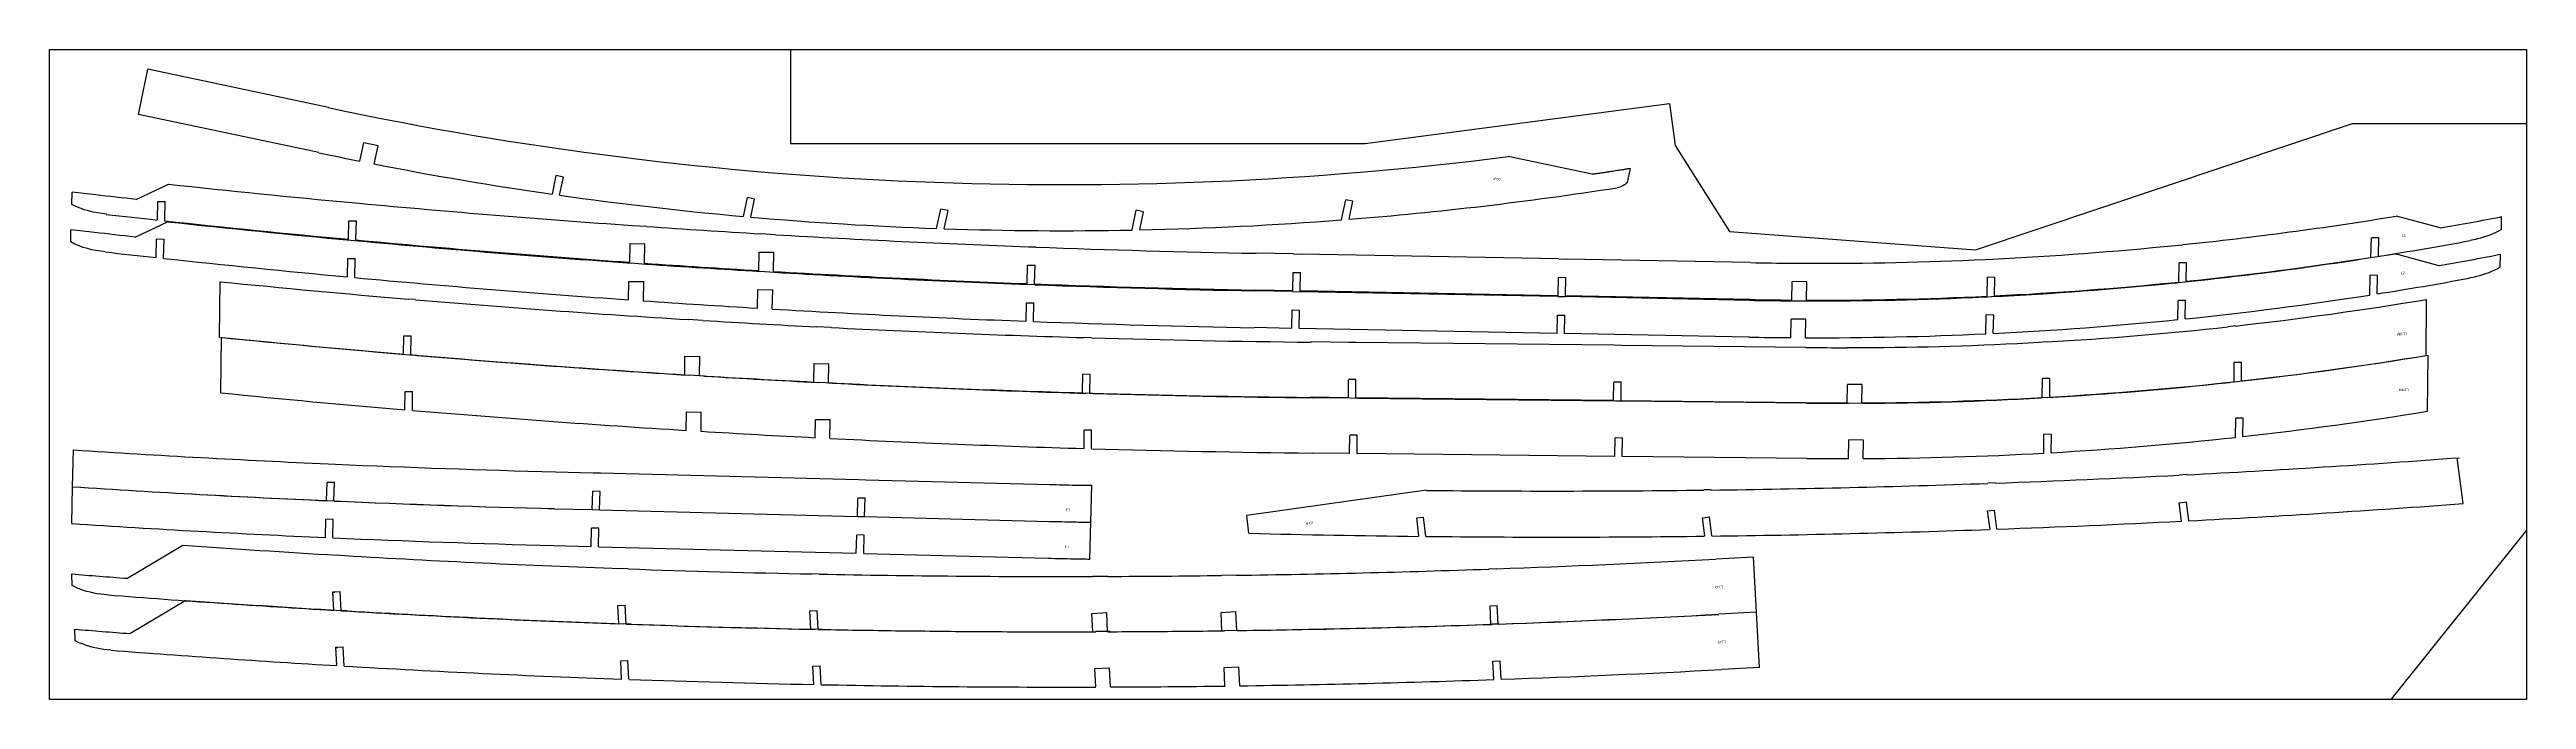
# Model space of a CAD drawing. Header units: millimetres. Extents: x -595 to -457, y 182 to 522.
# Drawn here: x -591.4 to -457, y 182.3 to 217.6 of the extents above; entities that cross this region are included whole.
import ezdxf

# ---------------------------------------------------------------- set-up
doc = ezdxf.new("R2010")
doc.units = ezdxf.units.MM
doc.header["$MEASUREMENT"] = 0
doc.layers.add('pic', color=7, linetype='Continuous')
doc.styles.get("Standard").update_dxf_attribs({"font": 'arial.ttf'})

msp = doc.modelspace()

# ---------------------------------------------------------------- linework, layer by layer
for p, q in [((-586.6, 214.1), (-586.08, 216.55)), ((-573.59, 212.39), (-574.37, 212.56)), ((-573.8, 211.41), (-573.59, 212.39)), ((-507.68, 210.85), (-512.24, 211.81)), ((-586.72, 209.49), (-584.96, 210.32)), ((-563.53, 210.7), (-563.92, 210.78)), ((-563.74, 209.72), (-563.53, 210.7)), ((-585.57, 208.38), (-585.55, 209.38)), ((-585.55, 209.38), (-585.15, 209.37)), ((-575.01, 209.32), (-574.61, 209.29)), ((-553.15, 209.51), (-553.54, 209.59)), ((-553.36, 208.53), (-553.15, 209.51)), ((-542.65, 208.88), (-543.04, 208.96)), ((-542.86, 207.9), (-542.65, 208.88)), ((-532.04, 208.81), (-532.43, 208.9)), ((-532.24, 207.83), (-532.04, 208.81)), ((-520.67, 209.39), (-521.06, 209.47)), ((-520.88, 208.41), (-520.67, 209.39)), ((-461.65, 207.94), (-464.03, 208.58)), ((-586.78, 207.44), (-585.02, 208.28)), ((-585.63, 206.34), (-585.61, 207.34)), ((-585.61, 207.34), (-585.21, 207.33)), ((-575.19, 207.33), (-575.17, 208.33)), ((-575.17, 208.33), (-574.77, 208.32)), ((-575.07, 207.28), (-574.67, 207.24)), ((-559.93, 206.09), (-559.91, 207.09)), ((-559.91, 207.09), (-559.11, 207.07)), ((-559.79, 208.08), (-559, 208.03)), ((-552.81, 207.63), (-552.02, 207.58)), ((-464.99, 207.4), (-465.39, 207.41)), ((-465.01, 206.4), (-464.99, 207.4)), ((-575.25, 205.29), (-575.23, 206.29)), ((-575.23, 206.29), (-574.83, 206.28)), ((-559.85, 206.04), (-559.06, 205.98)), ((-552.93, 205.63), (-552.91, 206.63)), ((-552.91, 206.63), (-552.11, 206.62)), ((-538.35, 204.92), (-538.33, 205.92)), ((-538.33, 205.92), (-537.93, 205.92)), ((-538.28, 206.92), (-537.88, 206.91)), ((-523.89, 206.53), (-523.49, 206.52)), ((-509.49, 206.26), (-509.09, 206.25)), ((-496.84, 206.03), (-496.05, 206.02)), ((-486.35, 206.23), (-485.95, 206.25)), ((-486.35, 206.23), (-486.35, 206.23)), ((-476.04, 206.99), (-475.64, 207.03)), ((-475.42, 206.04), (-475.82, 206.05)), ((-475.44, 205.04), (-475.42, 206.04)), ((-461.71, 205.89), (-464.09, 206.54)), ((-559.99, 204.04), (-559.97, 205.04)), ((-559.97, 205.04), (-559.17, 205.03)), ((-552.99, 203.59), (-552.97, 204.59)), ((-552.97, 204.59), (-552.17, 204.58)), ((-552.87, 205.59), (-552.08, 205.54)), ((-538.34, 204.88), (-537.94, 204.87)), ((-523.95, 204.49), (-523.55, 204.48)), ((-523.93, 204.53), (-523.91, 205.53)), ((-523.91, 205.53), (-523.51, 205.52)), ((-509.53, 204.26), (-509.51, 205.26)), ((-509.51, 205.26), (-509.11, 205.25)), ((-496.03, 205.02), (-496.83, 205.04)), ((-496.05, 204.02), (-496.03, 205.02)), ((-485.83, 205.25), (-486.23, 205.26)), ((-485.85, 204.25), (-485.83, 205.25)), ((-476.1, 204.95), (-475.7, 204.99)), ((-465.05, 205.36), (-465.45, 205.37)), ((-465.07, 204.36), (-465.05, 205.36)), ((-571.56, 204.05), (-571.96, 204.08)), ((-538.41, 202.88), (-538.39, 203.88)), ((-538.39, 203.88), (-537.99, 203.87)), ((-523.99, 202.49), (-523.97, 203.49)), ((-523.97, 203.49), (-523.57, 203.48)), ((-509.59, 202.21), (-509.57, 203.21)), ((-509.57, 203.21), (-509.17, 203.21)), ((-509.55, 204.21), (-509.15, 204.21)), ((-496.9, 203.98), (-496.11, 203.98)), ((-486.41, 204.19), (-486.01, 204.21)), ((-486.41, 204.19), (-486.41, 204.19)), ((-485.89, 203.21), (-486.29, 203.22)), ((-485.91, 202.21), (-485.89, 203.21)), ((-475.48, 204), (-475.88, 204.01)), ((-475.5, 203), (-475.48, 204)), ((-572.21, 201.09), (-572.2, 202.09)), ((-572.2, 202.09), (-571.8, 202.09)), ((-555.96, 202.92), (-556.75, 202.97)), ((-548.99, 202.54), (-549.78, 202.58)), ((-534.86, 201.98), (-535.26, 201.99)), ((-520.49, 201.72), (-520.89, 201.72)), ((-520.49, 201.72), (-520.49, 201.72)), ((-496.09, 202.98), (-496.89, 202.99)), ((-496.11, 201.98), (-496.09, 202.98)), ((-483.02, 201.76), (-483.41, 201.73)), ((-472.77, 202.62), (-473.16, 202.58)), ((-571.48, 201.02), (-571.88, 201.06)), ((-556.94, 199.98), (-556.93, 200.98)), ((-556.93, 200.98), (-556.13, 200.97)), ((-549.94, 199.58), (-549.92, 200.58)), ((-549.92, 200.58), (-549.12, 200.57)), ((-506.09, 201.56), (-506.49, 201.57)), ((-493.06, 201.44), (-493.85, 201.44)), ((-472.43, 200.64), (-472.83, 200.64)), ((-472.44, 199.64), (-472.43, 200.64)), ((-572.13, 198.07), (-572.12, 199.07)), ((-572.12, 199.07), (-571.72, 199.06)), ((-555.88, 199.9), (-556.68, 199.94)), ((-548.91, 199.51), (-549.71, 199.55)), ((-535.35, 199), (-535.34, 200)), ((-534.94, 199.99), (-535.34, 200)), ((-520.51, 199.72), (-520.91, 199.72)), ((-520.52, 198.72), (-520.51, 199.72)), ((-506.11, 199.56), (-506.51, 199.57)), ((-506.12, 198.56), (-506.11, 199.56)), ((-493.03, 199.44), (-493.83, 199.45)), ((-493.04, 198.44), (-493.03, 199.44)), ((-482.84, 199.76), (-483.24, 199.77)), ((-482.85, 198.76), (-482.84, 199.76)), ((-472.69, 199.59), (-473.09, 199.55)), ((-556.86, 196.95), (-556.85, 197.95)), ((-556.85, 197.95), (-556.05, 197.94)), ((-534.79, 198.95), (-535.18, 198.97)), ((-520.41, 198.69), (-520.81, 198.7)), ((-520.41, 198.69), (-520.41, 198.69)), ((-506.02, 198.53), (-506.42, 198.54)), ((-492.98, 198.42), (-493.77, 198.41)), ((-482.94, 198.73), (-483.34, 198.71)), ((-549.86, 196.55), (-549.85, 197.55)), ((-549.85, 197.55), (-549.05, 197.55)), ((-535.27, 195.97), (-535.26, 196.97)), ((-534.86, 196.96), (-535.26, 196.97)), ((-520.44, 196.69), (-520.84, 196.7)), ((-520.45, 195.69), (-520.44, 196.69)), ((-506.04, 196.53), (-506.44, 196.54)), ((-506.05, 195.53), (-506.04, 196.53)), ((-492.96, 196.42), (-493.76, 196.43)), ((-492.97, 195.42), (-492.96, 196.42)), ((-482.76, 196.73), (-483.16, 196.74)), ((-482.77, 195.73), (-482.76, 196.73)), ((-472.35, 197.61), (-472.75, 197.61)), ((-472.36, 196.61), (-472.35, 197.61)), ((-576.3, 195.14), (-575.9, 195.12)), ((-575.96, 194.12), (-576.36, 194.13)), ((-575.99, 193.12), (-575.96, 194.12)), ((-561.54, 193.64), (-561.94, 193.65)), ((-561.92, 194.65), (-561.52, 194.64)), ((-547.52, 194.28), (-547.12, 194.27)), ((-516.68, 193.7), (-526.44, 192.34)), ((-501.22, 193.72), (-501.63, 193.72)), ((-485.81, 194.1), (-486.21, 194.08)), ((-475.42, 194.55), (-475.82, 194.53)), ((-576.35, 193.14), (-575.95, 193.12)), ((-561.97, 192.65), (-561.57, 192.64)), ((-547.57, 192.28), (-547.18, 192.27)), ((-547.15, 193.27), (-547.55, 193.28)), ((-547.18, 192.27), (-547.15, 193.27)), ((-486.22, 192.58), (-485.85, 192.62)), ((-486.09, 191.58), (-486.22, 192.58)), ((-475.82, 193.02), (-475.42, 193.07)), ((-475.7, 192.03), (-475.82, 193.02)), ((-576.02, 192.12), (-576.42, 192.13)), ((-576.04, 191.12), (-576.02, 192.12)), ((-561.6, 191.64), (-562, 191.65)), ((-547.2, 191.27), (-547.6, 191.28)), ((-547.23, 190.27), (-547.2, 191.27)), ((-517.21, 192.2), (-516.84, 192.25)), ((-517.09, 191.21), (-517.21, 192.2)), ((-501.69, 192.21), (-501.32, 192.26)), ((-501.57, 191.22), (-501.69, 192.21)), ((-587.23, 188.92), (-584.19, 190.72)), ((-575.42, 190.15), (-575.82, 190.18)), ((-560.02, 189.43), (-560.42, 189.45)), ((-549.64, 189.15), (-550.04, 189.16)), ((-534, 189.02), (-534.8, 189.02)), ((-527.02, 189.09), (-527.81, 189.08)), ((-512.89, 189.44), (-513.29, 189.42)), ((-587.07, 185.93), (-584.03, 187.73)), ((-576.05, 188.18), (-575.65, 188.2)), ((-575.99, 187.18), (-576.05, 188.18)), ((-575.26, 187.16), (-575.66, 187.18)), ((-560.58, 187.45), (-560.18, 187.47)), ((-560.53, 186.45), (-560.58, 187.45)), ((-550.15, 187.16), (-549.75, 187.18)), ((-550.1, 186.16), (-550.15, 187.16)), ((-534.84, 187.02), (-534.04, 187.06)), ((-534.79, 186.02), (-534.84, 187.02)), ((-527.83, 187.07), (-527.03, 187.12)), ((-527.78, 186.08), (-527.83, 187.07)), ((-513.23, 187.42), (-512.84, 187.44)), ((-513.18, 186.42), (-513.23, 187.42)), ((-559.86, 186.44), (-560.26, 186.45)), ((-549.48, 186.15), (-549.88, 186.16)), ((-533.84, 186.03), (-534.64, 186.03)), ((-526.86, 186.09), (-527.66, 186.08)), ((-512.73, 186.44), (-513.13, 186.43)), ((-575.89, 185.19), (-575.49, 185.21)), ((-575.83, 184.19), (-575.89, 185.19)), ((-560.42, 184.45), (-560.03, 184.47)), ((-560.37, 183.45), (-560.42, 184.45)), ((-513.07, 184.43), (-512.68, 184.45)), ((-513.02, 183.43), (-513.07, 184.43)), ((-549.99, 184.16), (-549.59, 184.18)), ((-549.94, 183.16), (-549.99, 184.16)), ((-534.68, 184.02), (-533.89, 184.07)), ((-534.63, 183.03), (-534.68, 184.02)), ((-527.67, 184.08), (-526.87, 184.12)), ((-527.62, 183.08), (-527.67, 184.08))]:
    msp.add_line(p, q)
at = {"color": 7, "linetype": 'Continuous', "lineweight": 25}
for p, q in [((-576.29, 214.47), (-586.08, 216.55)), ((-576.81, 212.03), (-586.6, 214.1)), ((-574.58, 211.57), (-574.37, 212.56)), ((-505.77, 210.41), (-505.61, 211.16)), ((-505.61, 211.16), (-505.67, 211.15)), ((-590.21, 209.22), (-590.2, 209.88)), ((-564.13, 209.77), (-563.92, 210.78)), ((-585.17, 208.34), (-585.15, 209.37)), ((-553.76, 208.56), (-553.54, 209.59)), ((-543.27, 207.91), (-543.04, 208.96)), ((-532.65, 207.83), (-532.43, 208.9)), ((-521.29, 208.38), (-521.06, 209.47)), ((-458.33, 207.86), (-458.32, 208.55)), ((-590.27, 207.18), (-590.26, 207.84)), ((-585.23, 206.29), (-585.21, 207.33)), ((-574.79, 207.29), (-574.77, 208.32)), ((-559.13, 206.03), (-559.11, 207.07)), ((-465.41, 206.34), (-465.39, 207.41)), ((-574.85, 205.25), (-574.83, 206.28)), ((-552.13, 205.59), (-552.11, 206.62)), ((-537.95, 204.91), (-537.93, 205.92)), ((-523.89, 206.53), (-525.93, 206.57)), ((-509.49, 206.26), (-523.49, 206.52)), ((-499.09, 206.06), (-509.09, 206.25)), ((-475.84, 205), (-475.82, 206.05)), ((-458.39, 205.81), (-458.38, 206.51)), ((-582.2, 202.02), (-582.17, 205.03)), ((-559.19, 203.99), (-559.17, 205.03)), ((-552.19, 203.54), (-552.17, 204.58)), ((-523.95, 204.49), (-525.99, 204.53)), ((-523.93, 204.53), (-525.97, 204.57)), ((-509.55, 204.21), (-523.55, 204.48)), ((-523.53, 204.53), (-523.51, 205.52)), ((-509.53, 204.26), (-523.53, 204.53)), ((-509.13, 204.25), (-509.11, 205.25)), ((-496.85, 204.03), (-496.83, 205.04)), ((-486.25, 204.23), (-486.23, 205.26)), ((-465.47, 204.3), (-465.45, 205.37)), ((-538.01, 202.87), (-537.99, 203.87)), ((-523.59, 202.48), (-523.57, 203.48)), ((-509.19, 202.21), (-509.17, 203.21)), ((-499.15, 204.01), (-509.15, 204.21)), ((-499.13, 204.06), (-509.13, 204.25)), ((-486.31, 202.19), (-486.29, 203.22)), ((-475.9, 202.96), (-475.88, 204.01)), ((-462.42, 201.02), (-462.39, 204.06)), ((-582.12, 198.99), (-582.09, 202)), ((-571.81, 201.06), (-571.8, 202.09)), ((-523.99, 202.49), (-526.03, 202.53)), ((-509.59, 202.21), (-523.59, 202.48)), ((-520.89, 201.72), (-522.94, 201.75)), ((-506.49, 201.57), (-520.49, 201.72)), ((-499.19, 202.01), (-509.19, 202.21)), ((-496.91, 201.98), (-496.89, 202.99)), ((-556.14, 199.93), (-556.13, 200.97)), ((-549.14, 199.54), (-549.12, 200.57)), ((-496.09, 201.45), (-506.09, 201.56)), ((-472.84, 199.59), (-472.83, 200.64)), ((-462.35, 197.99), (-462.31, 201.03)), ((-571.73, 198.03), (-571.72, 199.06)), ((-534.95, 198.98), (-534.94, 199.99)), ((-520.92, 198.72), (-520.91, 199.7)), ((-506.52, 198.57), (-506.51, 199.57)), ((-493.84, 198.44), (-493.83, 199.45)), ((-483.25, 198.74), (-483.24, 199.77)), ((-556.06, 196.9), (-556.05, 197.94)), ((-520.92, 198.72), (-522.97, 198.75)), ((-520.81, 198.7), (-522.86, 198.72)), ((-506.52, 198.57), (-520.52, 198.72)), ((-506.42, 198.54), (-520.41, 198.69)), ((-496.12, 198.45), (-506.12, 198.56)), ((-496.01, 198.43), (-506.02, 198.53)), ((-549.06, 196.51), (-549.05, 197.55)), ((-534.87, 195.96), (-534.86, 196.96)), ((-520.85, 195.7), (-520.84, 196.68)), ((-506.45, 195.54), (-506.44, 196.54)), ((-493.77, 195.41), (-493.76, 196.43)), ((-483.17, 195.71), (-483.16, 196.74)), ((-472.76, 196.57), (-472.75, 197.61)), ((-590.17, 193.89), (-590.12, 195.89)), ((-520.85, 195.7), (-522.89, 195.72)), ((-506.45, 195.54), (-520.45, 195.69)), ((-496.04, 195.43), (-506.05, 195.53)), ((-460.41, 192.98), (-460.73, 195.47)), ((-590.22, 191.89), (-590.17, 193.89)), ((-576.39, 193.14), (-576.36, 194.13)), ((-563.96, 194.7), (-561.92, 194.65)), ((-561.97, 192.65), (-561.94, 193.65)), ((-561.57, 192.64), (-561.54, 193.64)), ((-561.52, 194.64), (-547.52, 194.28)), ((-547.12, 194.27), (-537.12, 194.01)), ((-534.9, 191.97), (-534.85, 193.97)), ((-564.01, 192.7), (-561.97, 192.65)), ((-564.01, 192.7), (-561.97, 192.65)), ((-561.57, 192.64), (-547.57, 192.28)), ((-561.57, 192.64), (-547.57, 192.28)), ((-547.57, 192.28), (-547.55, 193.26)), ((-547.18, 192.27), (-537.17, 192.01)), ((-526.32, 191.37), (-526.44, 192.34)), ((-485.72, 191.6), (-485.85, 192.62)), ((-475.3, 192.05), (-475.42, 193.07)), ((-576.44, 191.14), (-576.42, 192.13)), ((-562.02, 190.65), (-562, 191.65)), ((-561.62, 190.64), (-561.6, 191.64)), ((-547.63, 190.28), (-547.6, 191.26)), ((-547.18, 192.27), (-537.17, 192.01)), ((-534.95, 189.97), (-534.9, 191.97)), ((-516.71, 191.2), (-516.84, 192.25)), ((-501.19, 191.22), (-501.32, 192.26)), ((-564.07, 190.7), (-562.02, 190.65)), ((-561.62, 190.64), (-547.63, 190.28)), ((-547.23, 190.27), (-537.22, 190.01)), ((-498.93, 190.07), (-500.97, 189.97)), ((-498.77, 187.08), (-498.93, 190.07)), ((-590.19, 188.53), (-590.22, 189.16)), ((-575.59, 187.16), (-575.65, 188.2)), ((-560.13, 186.44), (-560.18, 187.47)), ((-549.7, 186.15), (-549.75, 187.18)), ((-533.99, 186.02), (-534.04, 187.06)), ((-526.98, 186.09), (-527.03, 187.12)), ((-512.78, 186.44), (-512.84, 187.44)), ((-498.77, 187.08), (-500.81, 186.97)), ((-498.77, 187.08), (-500.81, 186.97)), ((-498.61, 184.08), (-498.77, 187.08)), ((-590.03, 185.53), (-590.06, 186.16)), ((-575.43, 184.16), (-575.49, 185.21)), ((-559.97, 183.44), (-560.03, 184.47)), ((-512.62, 183.44), (-512.68, 184.45)), ((-549.54, 183.15), (-549.59, 184.18)), ((-533.83, 183.03), (-533.89, 184.07)), ((-526.82, 183.09), (-526.87, 184.12)), ((-498.61, 184.08), (-500.65, 183.97))]:
    msp.add_line(p, q, dxfattribs=at)
for centre, radius, start, end in [((-536.4, 402.73), 192.44, 258.035, 277.212), ((-536.4, 402.73), 194.94, 258.035, 258.7035), ((-536.4, 402.73), 194.94, 258.9387, 261.8195), ((-513.09, 874.84), 668.4, 263.82688, 264.68436), ((-536.4, 402.73), 194.94, 274.5658, 278.8731), ((-513.09, 874.84), 670.4, 263.55479, 263.79256), ((-513.09, 874.84), 668.4, 264.71864, 265.99293), ((-536.4, 402.73), 194.94, 261.9374, 264.8898), ((-536.4, 402.73), 194.94, 265.0082, 267.98), ((-495.38, 398.96), 192.94, 275.8718, 279.3499), ((-495.36, 399.96), 194.96, 279.9577, 280.9535), ((-513.09, 874.84), 670.4, 263.82688, 264.68436), ((-513.15, 872.8), 668.4, 263.82688, 264.68436), ((-513.09, 874.84), 670.4, 264.71864, 265.99293), ((-513.15, 872.8), 668.4, 264.71864, 265.99293), ((-513.09, 874.84), 668.4, 266.06139, 266.59245), ((-513.09, 874.84), 668.4, 266.66088, 267.84017), ((-536.4, 402.73), 194.94, 268.0994, 271.0998), ((-536.4, 402.73), 194.94, 271.2205, 274.4432), ((-495.38, 398.96), 194.94, 278.9629, 280.4487), ((-513.15, 872.8), 670.4, 263.55479, 263.79256), ((-513.15, 872.8), 670.4, 263.82688, 264.68436), ((-513.09, 874.84), 670.4, 266.06139, 266.59245), ((-513.15, 872.8), 668.4, 266.06139, 266.59245), ((-513.09, 874.84), 668.4, 267.87437, 268.89851), ((-495.38, 398.96), 192.94, 268.8985, 269.5671), ((-495.38, 398.96), 192.94, 269.8022, 272.6831), ((-495.38, 398.96), 192.94, 272.8009, 275.7534), ((-495.44, 396.92), 192.94, 275.8718, 279.3499), ((-495.38, 398.96), 194.94, 275.8718, 278.8436), ((-495.42, 397.92), 194.96, 279.9577, 280.9535), ((-515.67, 869.1), 667.4, 264.28181, 265.16214), ((-513.15, 872.8), 670.4, 264.71864, 265.99293), ((-513.09, 874.84), 670.4, 266.66088, 267.84017), ((-513.15, 872.8), 668.4, 266.66088, 267.84017), ((-513.09, 874.84), 670.4, 267.87437, 268.89851), ((-513.15, 872.8), 668.4, 267.87437, 268.89851), ((-495.44, 396.92), 192.94, 272.8009, 275.7534), ((-495.38, 398.96), 194.94, 272.8009, 275.7534), ((-495.44, 396.92), 194.94, 278.9629, 280.4487), ((-515.67, 869.1), 667.4, 265.19642, 266.47072), ((-513.15, 872.8), 670.4, 266.06139, 266.59245), ((-513.15, 872.8), 670.4, 266.66088, 267.84017), ((-495.44, 396.92), 192.94, 268.8985, 269.5671), ((-495.38, 398.96), 194.94, 268.8985, 269.5671), ((-495.44, 396.92), 192.94, 269.8022, 272.6831), ((-495.38, 398.96), 194.94, 269.8022, 272.6831), ((-495.44, 396.92), 194.94, 275.8718, 278.8436), ((-494, 393.38), 191.94, 276.3496, 279.4784), ((-515.67, 869.1), 670.4, 264.30467, 265.16214), ((-515.59, 866.08), 667.4, 264.28181, 265.16214), ((-515.67, 869.1), 667.4, 266.53918, 267.07024), ((-515.67, 869.1), 667.4, 267.13867, 268.31796), ((-513.15, 872.8), 670.4, 267.87437, 268.89851), ((-515.67, 869.1), 667.4, 268.35215, 269.3763), ((-495.44, 396.92), 194.94, 268.8985, 269.5671), ((-495.44, 396.92), 194.94, 269.8022, 272.6831), ((-494, 393.38), 191.94, 270.28, 273.1609), ((-495.44, 396.92), 194.94, 272.8009, 275.7534), ((-494, 393.38), 191.94, 273.2787, 276.2311), ((-515.67, 869.1), 670.4, 265.19642, 266.47072), ((-515.59, 866.08), 667.4, 265.19642, 266.47072), ((-494, 393.38), 191.94, 269.3763, 270.0448), ((-493.92, 390.36), 191.94, 276.3496, 279.4784), ((-494, 393.38), 194.94, 276.3496, 279.3214), ((-515.67, 869.1), 670.4, 266.53918, 267.07024), ((-515.59, 866.08), 667.4, 266.53918, 267.07024), ((-515.67, 869.1), 670.4, 267.13867, 268.31796), ((-515.59, 866.08), 667.4, 267.13867, 268.31796), ((-493.92, 390.36), 191.94, 273.2787, 276.2311), ((-494, 393.38), 194.94, 273.2787, 276.2311), ((-515.59, 866.08), 670.4, 264.30467, 265.16214), ((-515.59, 866.08), 670.4, 265.19642, 266.47072), ((-515.67, 869.1), 670.4, 268.35215, 269.3763), ((-515.59, 866.08), 667.4, 268.35215, 269.3763), ((-494, 393.38), 194.94, 269.3763, 270.0448), ((-493.92, 390.36), 191.94, 269.3763, 270.0448), ((-494, 393.38), 194.94, 270.28, 273.1609), ((-493.92, 390.36), 191.94, 270.28, 273.1609), ((-493.92, 390.36), 194.94, 276.3496, 279.3214), ((-515.59, 866.08), 670.4, 266.53918, 267.07024), ((-515.59, 866.08), 670.4, 267.13867, 268.31796), ((-493.92, 390.36), 194.94, 273.2787, 276.2311), ((-546.71, 862.88), 668.4, 266.27672, 267.46272), ((-546.71, 862.88), 668.4, 267.49691, 268.52105), ((-515.59, 866.08), 670.4, 268.35215, 269.3763), ((-493.92, 390.36), 194.94, 269.3763, 270.0448), ((-493.92, 390.36), 194.94, 270.28, 273.1609), ((-509.73, 861.56), 667.9, 272.94436, 274.21866), ((-546.71, 862.88), 670.4, 266.28342, 267.46272), ((-546.76, 860.88), 668.4, 266.27672, 267.46272), ((-532.14, 386.89), 192.94, 268.5211, 268.9301), ((-509.73, 861.56), 667.9, 269.40354, 270.69539), ((-509.73, 861.56), 667.9, 270.72979, 272.01828), ((-509.73, 861.56), 667.9, 272.0526, 272.91008), ((-546.71, 862.88), 670.4, 267.49691, 268.52105), ((-546.76, 860.88), 668.4, 267.49691, 268.52105), ((-509.73, 861.56), 670.4, 272.94436, 274.21866), ((-546.76, 860.88), 670.4, 266.28342, 267.46272), ((-546.76, 860.88), 670.4, 267.49691, 268.52105), ((-532.14, 386.89), 194.94, 268.5211, 268.9301), ((-532.19, 384.89), 192.94, 268.5211, 268.9301), ((-509.73, 861.56), 670.4, 268.58197, 269.36904), ((-509.73, 861.56), 670.4, 269.40354, 270.69539), ((-509.73, 861.56), 670.4, 270.72979, 272.01828), ((-509.73, 861.56), 670.4, 272.0526, 272.91008), ((-536.5, 856.42), 667.4, 265.90235, 266.62314), ((-536.5, 856.42), 667.4, 266.65754, 267.94603), ((-532.19, 384.89), 194.94, 268.5211, 268.9301), ((-536.5, 856.42), 667.4, 272.02784, 273.05198), ((-536.5, 856.42), 669.42, 265.3973, 265.65408), ((-536.5, 856.42), 667.4, 267.98035, 268.83783), ((-536.5, 856.42), 667.4, 268.87211, 270.14641), ((-536.5, 856.42), 667.4, 270.21487, 270.74593), ((-536.5, 856.42), 667.4, 270.81435, 271.99365), ((-536.5, 856.42), 670.4, 265.57142, 266.62314), ((-536.34, 853.42), 667.4, 265.90235, 266.62314), ((-536.5, 856.42), 669.42, 266.61369, 266.62314), ((-536.5, 856.42), 670.4, 266.65754, 267.94603), ((-536.34, 853.42), 667.4, 266.65754, 267.94603), ((-536.5, 856.42), 670.4, 272.02784, 273.05198), ((-536.34, 853.42), 667.4, 272.02784, 273.05198), ((-536.34, 853.42), 669.42, 265.3973, 265.65408), ((-536.5, 856.42), 670.4, 267.98035, 268.83783), ((-536.34, 853.42), 667.4, 267.98035, 268.83783), ((-536.5, 856.42), 670.4, 268.87211, 270.14641), ((-536.34, 853.42), 667.4, 268.87211, 270.14641), ((-536.5, 856.42), 670.4, 270.21487, 270.74593), ((-536.34, 853.42), 667.4, 270.21487, 270.74593), ((-536.5, 856.42), 670.4, 270.81435, 271.99365), ((-536.34, 853.42), 667.4, 270.81435, 271.99365), ((-536.34, 853.42), 670.4, 265.57142, 266.62314), ((-536.34, 853.42), 669.42, 266.61369, 266.62314), ((-536.34, 853.42), 670.4, 266.65754, 267.94603), ((-536.34, 853.42), 670.4, 267.98035, 268.83783), ((-536.34, 853.42), 670.4, 268.87211, 270.14641), ((-536.34, 853.42), 670.4, 270.21487, 270.74593), ((-536.34, 853.42), 670.4, 270.81435, 271.99365), ((-536.34, 853.42), 670.4, 272.02784, 273.05198)]:
    msp.add_arc(centre, radius, start, end, dxfattribs=at)
for points, knots in [([(-505.67, 211.15), (-505.68, 211.15), (-505.69, 211.15), (-505.7, 211.15), (-505.71, 211.15), (-505.72, 211.15), (-505.74, 211.14), (-505.75, 211.14), (-505.78, 211.14), (-505.82, 211.13), (-505.89, 211.12), (-505.99, 211.1), (-506.12, 211.08), (-506.26, 211.06), (-506.41, 211.04), (-506.57, 211.01), (-506.73, 210.99), (-506.91, 210.96), (-507.09, 210.93), (-507.29, 210.9), (-507.48, 210.88), (-507.61, 210.86), (-507.68, 210.85)], [0, 0, 0, 0, 0.0043105, 0.0086833, 0.0131186, 0.0176165, 0.0221773, 0.026801, 0.0314874, 0.0470626, 0.0628838, 0.093955, 0.1256141, 0.1569329, 0.1885307, 0.2197861, 0.2511609, 0.282181, 0.3133651, 0.3444183, 0.3754959, 0.4030018, 0.4030018, 0.4030018, 0.4030018]), ([(-586.72, 209.49), (-587.45, 209.57), (-588.61, 209.7), (-589.77, 209.83), (-590.2, 209.88)], [0.72090957, 0.72090957, 0.72090957, 0.72090957, 0.74849692, 0.76444299, 0.76444299, 0.76444299, 0.76444299]), ([(-505.77, 210.41), (-505.85, 210.33), (-505.94, 210.27), (-506.03, 210.22), (-506.13, 210.17), (-506.23, 210.14), (-506.33, 210.12)], [0, 0, 0, 0, 0.00836097, 0.00836097, 0.00836097, 0.01613756, 0.01613756, 0.01613756, 0.01613756]), ([(-586.78, 207.44), (-587.51, 207.53), (-588.67, 207.66), (-589.83, 207.79), (-590.26, 207.84)], [0.72090957, 0.72090957, 0.72090957, 0.72090957, 0.74849692, 0.76444299, 0.76444299, 0.76444299, 0.76444299]), ([(-458.33, 207.86), (-458.73, 207.61), (-459.18, 207.45), (-459.63, 207.34), (-459.76, 207.31), (-459.89, 207.28), (-460.03, 207.25)], [0, 0, 0, 0, 0.03563239, 0.03563239, 0.03563239, 0.04577366, 0.04577366, 0.04577366, 0.04577366]), ([(-458.39, 205.81), (-458.79, 205.57), (-459.24, 205.41), (-459.69, 205.3), (-459.82, 205.26), (-459.95, 205.23), (-460.09, 205.21)], [0, 0, 0, 0, 0.03563239, 0.03563239, 0.03563239, 0.04577366, 0.04577366, 0.04577366, 0.04577366]), ([(-588.27, 188.02), (-588.77, 188.06), (-589.28, 188.15), (-589.76, 188.33), (-589.91, 188.39), (-590.05, 188.45), (-590.19, 188.53)], [0, 0, 0, 0, 0.0386487, 0.0386487, 0.0386487, 0.05055181, 0.05055181, 0.05055181, 0.05055181]), ([(-588.11, 185.02), (-588.61, 185.06), (-589.12, 185.16), (-589.6, 185.34), (-589.75, 185.39), (-589.89, 185.46), (-590.03, 185.53)], [0, 0, 0, 0, 0.0386487, 0.0386487, 0.0386487, 0.05055181, 0.05055181, 0.05055181, 0.05055181])]:
    msp.add_open_spline(points, degree=3, knots=knots, dxfattribs=at)
for points in [[(-588.34, 208.69), (-588.99, 208.76), (-589.63, 208.9), (-590.21, 209.22)], [(-588.4, 206.64), (-589.05, 206.72), (-589.69, 206.85), (-590.27, 207.18)], [(-535.78, 191.98), (-535.49, 191.98), (-535.19, 191.97), (-534.9, 191.97)], [(-535.83, 189.98), (-535.54, 189.98), (-535.24, 189.97), (-534.95, 189.97)]]:
    msp.add_open_spline(points, degree=3, dxfattribs=at)
at = {"color": 7, "linetype": 'Continuous'}
for points in [[(-535.74, 193.98), (-535.46, 193.98), (-535.18, 193.97), (-534.91, 193.97), (-534.89, 193.97), (-534.87, 193.97), (-534.85, 193.97)], [(-535.8, 191.98), (-535.52, 191.98), (-535.24, 191.97), (-534.96, 191.97), (-534.94, 191.97), (-534.92, 191.97), (-534.9, 191.97)]]:
    msp.add_open_spline(points, degree=3, knots=[0, 0, 0, 0, 0.02243331, 0.02243331, 0.02243331, 0.02404421, 0.02404421, 0.02404421, 0.02404421], dxfattribs=at)
at = {"layer": 'pic', "color": 1}
for p, q in [((-551.2, 217.62), (-551.2, 212.53)), ((-456.97, 217.62), (-456.97, 182.35)), ((-520, 212.53), (-503.48, 214.69)), ((-503.48, 214.69), (-503.18, 212.42)), ((-551.2, 212.53), (-520, 212.53)), ((-486.87, 206.76), (-466.41, 213.61)), ((-466.41, 213.61), (-456.97, 213.61)), ((-503.18, 212.42), (-500.23, 207.75)), ((-500.23, 207.75), (-486.87, 206.76)), ((-456.97, 191.54), (-464.33, 182.35))]:
    msp.add_line(p, q, dxfattribs=at)
msp.add_lwpolyline([(-456.97, 182.35), (-591.42, 182.35), (-591.42, 217.62), (-456.97, 217.62)], dxfattribs=at)

# ---------------------------------------------------------------- texts
for s, rotation, p in [('L0-F', 168.035, (-512.65, 210.62)), ('L2', 358.8985, (-463.74, 207.47)), ('L2', 358.8985, (-463.8, 205.43)), ('L1MM', 179.3763, (-463.45, 202.25)), ('L1MM', 179.3763, (-463.37, 199.22)), ('L3', 178.5211, (-536.05, 192.7)), ('L0-R', 187.1242, (-522.83, 192.01)), ('L3', 178.5211, (-536.1, 190.7)), ('L1-R', 183.052, (-500.6, 188.54)), ('L1-R', 183.052, (-500.44, 185.54))]:
    msp.add_text(s, height=0.138, rotation=rotation).set_placement(p)

doc.saveas('drawing.dxf')
